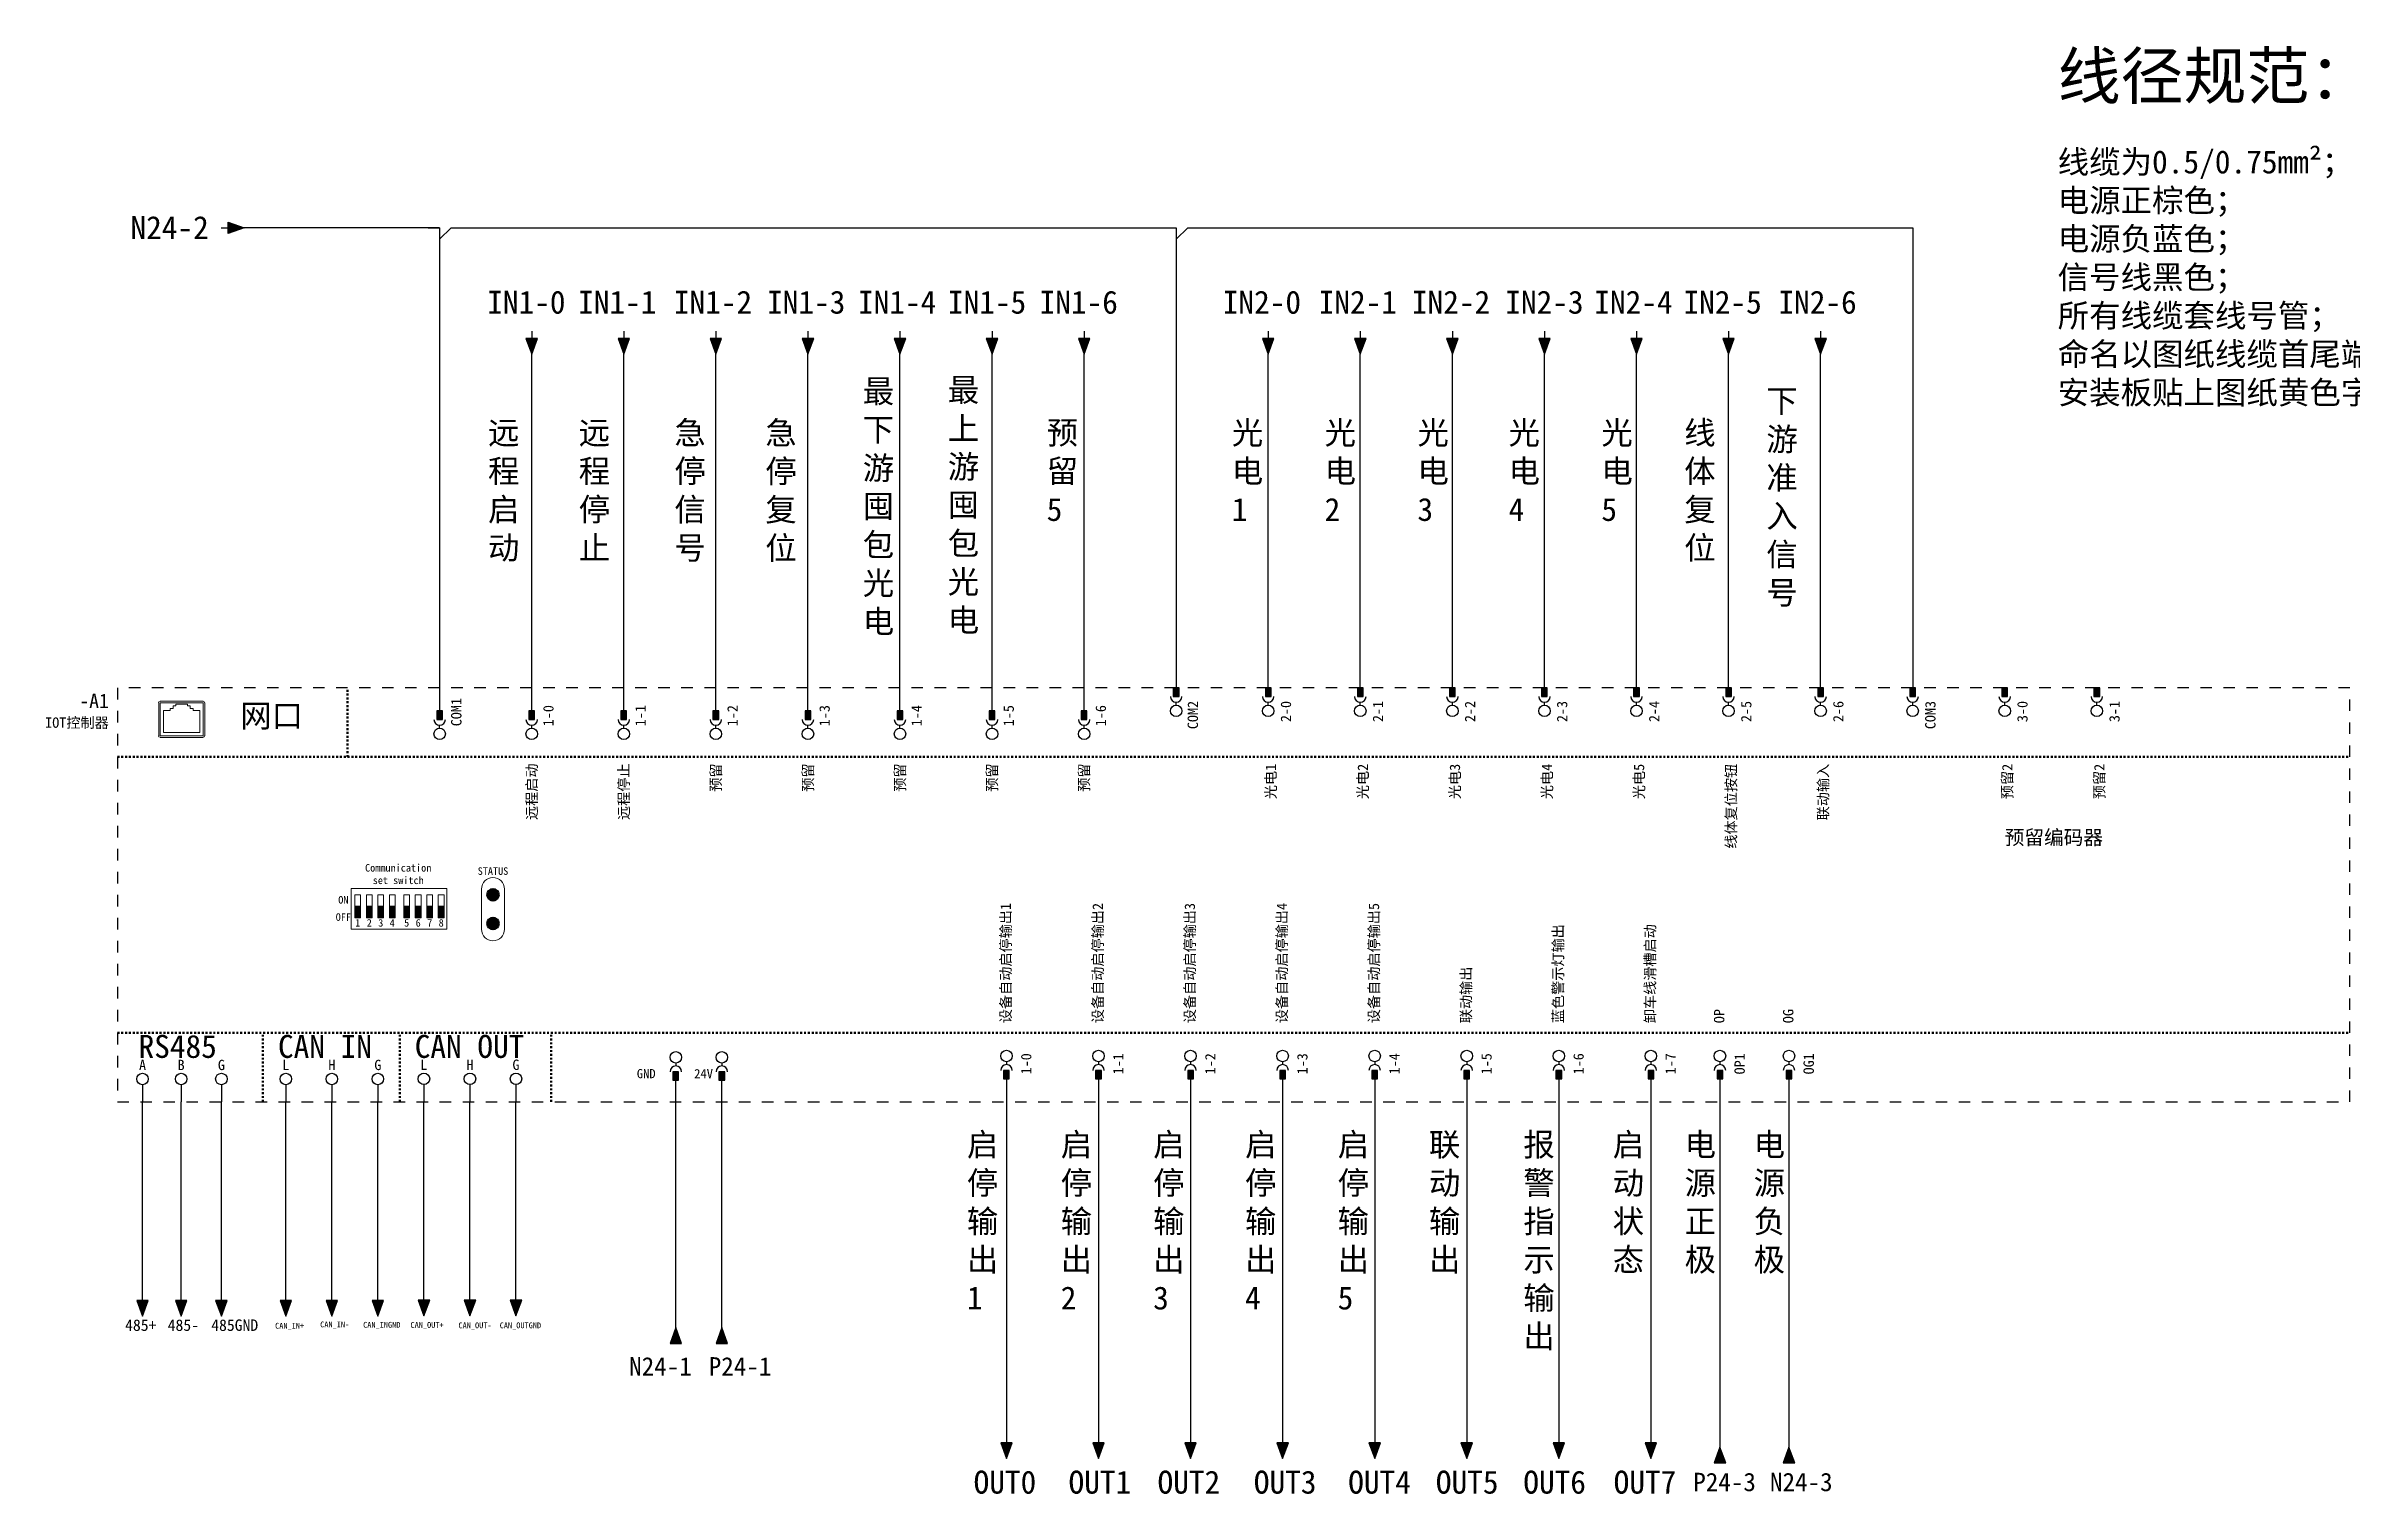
# Model space of a CAD drawing. Header units: millimetres. Extents: x -5786 to 4989, y -422 to 1165.
# Drawn here: x 612 to 1814, y 51 to 806 of the extents above; entities that cross this region are included whole.
import ezdxf
from ezdxf.enums import TextEntityAlignment as Align

# ---------------------------------------------------------------- set-up
doc = ezdxf.new("R2010")
doc.units = ezdxf.units.MM
doc.linetypes.add('EPL_DASH', pattern=[0.5, 0.25, -0.25])
for name, color, linetype, lineweight in [('AM_0', 7, 'Continuous', 50), ('EPLAN100', 7, 'Continuous', 50), ('EPLAN108', 5, 'Continuous', 35), ('EPLAN302', 5, 'Continuous', 25), ('EPLAN303', 6, 'Continuous', 25), ('EPLAN306', 6, 'EPL_DASH', 25), ('EPLAN311', 1, 'Continuous', 25), ('EPLAN400', 5, 'Continuous', 35), ('EPLAN420', 7, 'Continuous', 35), ('EPLAN429', 251, 'Continuous', 35), ('EPLAN432', 7, 'Continuous', 35), ('EPLAN501', 7, 'Continuous', 35)]:
    doc.layers.add(name, color=color, linetype=linetype, lineweight=lineweight)
for name, color, linetype in [('RAHM2', 1, 'Continuous'), ('RAHM3', 2, 'Continuous'), ('小件分拣机', 7, 'Continuous')]:
    doc.layers.add(name, color=color, linetype=linetype)
doc.styles.add('-宋体', font='', dxfattribs={"width": 0.8})
doc.styles.add('HZ', font='txt', dxfattribs={"bigfont": 'HZDX.SHX'})
doc.styles.add('ROMANC', font='romanc', dxfattribs={"height": 4})
doc.styles.get("Standard").update_dxf_attribs({"font": 'txt.shx', "height": 20})
doc.styles.add('宋体', font='', dxfattribs={"height": 12})
doc.styles.get('-宋体').set_extended_font_data('SimSun')
doc.styles.get('宋体').set_extended_font_data('SimSun')

msp = doc.modelspace()

# ---------------------------------------------------------------- texts
at = {"attachment_point": 1, "style": '宋体'}
for s, width, insert, char_height in [('N24-2', 80.705, (656.5, 717.3), 12), ('IN1-0', 80.705, (842.5, 678.4), 12), ('IN1-1', 80.705, (889.9, 678.4), 12), ('IN1-2', 80.705, (939.8, 678.4), 12), ('IN1-3', 80.705, (988.4, 678.4), 12), ('IN1-4', 80.705, (1035.8, 678.4), 12), ('IN1-5', 80.705, (1082.7, 678.4), 12), ('IN1-6', 80.705, (1130.5, 678.4), 12), ('IN2-0', 80.705, (1226, 678.4), 12), ('IN2-1', 80.705, (1276, 678.4), 12), ('IN2-2', 80.705, (1324.6, 678.4), 12), ('IN2-3', 80.705, (1373.3, 678.4), 12), ('IN2-4', 80.705, (1419.7, 678.4), 12), ('IN2-5', 80.705, (1466.2, 678.4), 12), ('IN2-6', 80.705, (1515.7, 678.4), 12), ('最下游囤包光电', 17.196, (1038.3, 631.9), 12), ('最上游囤包光电', 17.196, (1082.6, 632.6), 12), ('下游准入信号', 22.983, (1509.4, 626.9), 12), ('远程启动', 22.983, (842.9, 610.3), 12), ('远程停止', 22.983, (890.2, 610.3), 12), ('急停信号', 17.196, (940.1, 610.3), 12), ('急停复位', 17.196, (987.5, 610.2), 12), ('预留5', 17.196, (1134.2, 610.3), 12), ('光电1', 17.196, (1230.7, 610.3), 12), ('光电2', 17.196, (1279.1, 610.3), 12), ('光电3', 17.196, (1327.5, 610.3), 12), ('光电4', 17.196, (1375, 610.3), 12), ('光电5', 17.196, (1423.4, 610.3), 12), ('线体复位', 22.983, (1466.6, 610.3), 12), ('网口', 80.705, (713.7, 462.7), 12), ('RS485', 80.705, (660.7, 290.2), 12), ('CAN IN', 80.705, (733.4, 290.2), 12), ('CAN OUT', 80.705, (804.7, 290.2), 12), ('GND', 80.705, (920.5, 272.4), 4.8), ('24V', 80.705, (950.4, 272.4), 4.8), ('\\pxt1;启停输出1', 20.431, (1092.6, 239), 12), ('\\pxt1;启停输出2', 20.431, (1141.5, 239), 12), ('\\pxt1;启停输出3', 20.431, (1189.7, 239), 12), ('\\pxt1;启停输出4', 20.431, (1237.6, 239), 12), ('\\pxt1;启停输出5', 20.431, (1285.9, 239), 12), ('\\pxt1;联动输出', 20.431, (1333.5, 239), 12), ('\\pxt1;报警指示输出', 20.431, (1382.7, 239), 12), ('\\pxt1;启动状态', 20.431, (1429.3, 239), 12), ('\\pxt1;电源正极', 20.431, (1466.8, 239), 12), ('\\pxt1;电源负极', 20.431, (1502.8, 239), 12), ('\\pxt1;485+', 6, (653.7, 141.8), 6), ('\\pxt1;485-', 6, (675.9, 141.8), 6), ('\\pxt1;485GND', 6, (698.6, 141.8), 6), ('\\pxt1;CAN_IN+', 23.427, (731.9, 140), 3.024), ('\\pxt1;CAN_IN-', 6, (755.4, 140.7), 3.024), ('\\pxt1;CAN_INGND', 6, (777.8, 140.5), 3.024), ('\\pxt1;CAN_OUT+', 6, (802.5, 140.4), 3.024), ('\\pxt1;CAN_OUT-', 6, (827.5, 140.2), 3.024), ('\\pxt1;CAN_OUTGND', 6, (849, 140.2), 3.024), ('N24-1', 80.705, (916.5, 122.1), 9.6), ('P24-1', 12, (958, 122.1), 9.6), ('OUT0', 80.705, (1096.1, 62.9), 12), ('OUT1', 80.705, (1145.6, 62.9), 12), ('OUT2', 80.705, (1192, 62.9), 12), ('OUT3', 80.705, (1242.2, 62.9), 12), ('OUT4', 80.705, (1291.4, 62.9), 12), ('OUT5', 80.705, (1337.1, 62.9), 12), ('OUT6', 80.705, (1382.7, 62.9), 12), ('OUT7', 80.705, (1429.8, 62.9), 12), ('P24-3', 12, (1471.3, 61.8), 9.6), ('N24-3', 80.705, (1511.3, 61.8), 9.6)]:
    msp.add_mtext_dynamic_manual_height_columns(s, width=width, gutter_width=60, heights=[0], dxfattribs=dict(at, insert=insert, char_height=char_height))
at = {"layer": 'EPLAN108', "color": 0, "style": '宋体'}
msp.add_text('线径规范：', height=24.05, dxfattribs=at).set_placement((1661.3, 771.2), align=Align.BOTTOM_LEFT)
at = {"layer": 'EPLAN108', "color": 7, "style": '宋体'}
msp.add_text('预留编码器', height=7.51, dxfattribs=at).set_placement((1633.7, 387.2), align=Align.BOTTOM_LEFT)
at = {"layer": 'EPLAN108', "color": 5, "style": '宋体'}
for s, p in [('STATUS', (845.5, 377.6)), ('ON', (767.5, 362.6)), ('OFF', (767.5, 353.6)), ('1', (775, 350.6)), ('2', (781, 350.6)), ('3', (787, 350.6)), ('4', (793, 350.6)), ('5', (800.5, 350.6)), ('6', (806.5, 350.6)), ('7', (812.5, 350.6)), ('8', (818.5, 350.6))]:
    msp.add_text(s, height=3.91, dxfattribs=at).set_placement(p, align=Align.TOP_CENTER)
at = {"layer": 'EPLAN108', "color": 0, "insert": (1661.3, 617.9), "char_height": 12.024, "attachment_point": 7, "style": '宋体'}
msp.add_mtext('线缆为0.5/0.75mm²；\\P电源正棕色；\\P电源负蓝色；\\P信号线黑色；\\P所有线缆套线号管；\\P命名以图纸线缆首尾端英文为准；\\P安装板贴上图纸黄色字体的标签纸。', dxfattribs=at)
at = {"layer": 'EPLAN108', "color": 5, "insert": (796.1, 379.3), "char_height": 3.908, "attachment_point": 2, "style": '宋体'}
msp.add_mtext('Communication\\Pset switch ', dxfattribs=at)

# ---------------------------------------------------------------- blocks, each defined once
blk = doc.blocks.new('EPLSYM_LibrarySPECIAL_Symbol1_Variant0_Placement1')
at = {"layer": 'EPLAN306', "color": 6, "linetype": 'EPL_DASH', "lineweight": 25, "ltscale": 4}
blk.add_lwpolyline([(0, -36), (194, -36), (194, 0), (0, 0)], close=True, dxfattribs=at)
at = {"color": 5}
blk.add_attdef('17_20010', text='', height=1.2525, dxfattribs=at).set_placement((-0.75, -0.5005), align=Align.TOP_RIGHT)
at = {"color": 73}
blk.add_attdef('17_20300', text='', height=0.9018, dxfattribs=at).set_placement((-0.75, -2.569735), align=Align.TOP_RIGHT)
at = {"color": 0}
for tag, p in [('17_20901[1]', (-0.75, -5.650435)), ('17_20027', (-0.75, -4.110085)), ('17_20011', (-0.75, -7.190785)), ('17_20025', (-0.75, -8.731135)), ('17_20024', (-0.75, -10.271485))]:
    blk.add_attdef(tag, text='', height=0.9018, dxfattribs=at).set_placement(p, align=Align.TOP_RIGHT)
blk = doc.blocks.new('EPLSYM_LibrarySPECIAL_Symbol385_Variant0_Placement1')
at = {"layer": 'EPLAN303', "linetype": 'Continuous', "lineweight": 25, "ltscale": 4}
blk.add_hatch(color=6, dxfattribs=at).paths.add_polyline_path([(-0.25, 1.25), (0.25, 1.25), (0.25, 2), (-0.25, 2)], flags=0)
at = {"layer": 'EPLAN303', "color": 6, "linetype": 'Continuous', "lineweight": 25, "ltscale": 4}
blk.add_line((0, 0.5), (0, 0.75), dxfattribs=at)
blk.add_lwpolyline([(-0.25, 1.25), (0.25, 1.25), (0.25, 2), (-0.25, 2)], close=True, dxfattribs=at)
blk.add_circle((0, 0), 0.5, dxfattribs=at)
blk.add_arc((0, 1.25), 0.5, 180, 0, dxfattribs=at)
at = {"color": 5}
blk.add_attdef('17_20039', text='', height=0.6513, dxfattribs=at).set_placement((1.15, 2.79035), align=Align.BOTTOM_LEFT)
at = {"color": 0}
blk.add_attdef('17_20038', text='', height=0.9018, dxfattribs=at).set_placement((1.15, 1.25), align=Align.BOTTOM_LEFT)
at = {"color": 251}
for tag, p in [('17_20037', (0, -0.68036)), ('17_20402', (0, -3.76106)), ('17_20011', (0, -5.30141))]:
    blk.add_attdef(tag, text='', height=0.9018, dxfattribs=at).set_placement(p, align=Align.TOP_CENTER)
at = {"color": 73}
blk.add_attdef('17_20301', text='', height=0.9018, dxfattribs=at).set_placement((0, -2.22071), align=Align.TOP_CENTER)
blk = doc.blocks.new('EPLSYM_LibrarySPECIAL_Symbol17_Variant2_Placement1')
at = {"layer": 'EPLAN302', "color": 5, "linetype": 'Continuous', "lineweight": 25, "ltscale": 4}
blk.add_line((0, -0.5), (0, -2), dxfattribs=at)
blk.add_circle((0, 0), 0.5, dxfattribs=at)
at = {"color": 0}
blk.add_attdef('17_20036', text='', height=0.902, dxfattribs=at).set_placement((0, 0.5), align=Align.BOTTOM_CENTER)
at = {"color": 5}
blk.add_attdef('17_20039', text='', height=0.651, dxfattribs=at).set_placement((1.15, -2.45), align=Align.BOTTOM_LEFT)
blk = doc.blocks.new('EPLSYM_LibrarySPECIAL_Symbol385_Variant2_Placement1')
at = {"layer": 'EPLAN303', "linetype": 'Continuous', "lineweight": 25, "ltscale": 4}
blk.add_hatch(color=6, dxfattribs=at).paths.add_polyline_path([(-0.25, -2), (0.25, -2), (0.25, -1.25), (-0.25, -1.25)], flags=0)
at = {"layer": 'EPLAN303', "color": 6, "linetype": 'Continuous', "lineweight": 25, "ltscale": 4}
blk.add_line((0, -0.5), (0, -0.75), dxfattribs=at)
blk.add_lwpolyline([(-0.25, -2), (0.25, -2), (0.25, -1.25), (-0.25, -1.25)], close=True, dxfattribs=at)
blk.add_circle((0, 0), 0.5, dxfattribs=at)
blk.add_arc((0, -1.25), 0.5, 0, 180, dxfattribs=at)
at = {"color": 251}
for tag, p in [('17_20402', (0, 3.5807)), ('17_20037', (0, 0.5))]:
    blk.add_attdef(tag, text='', height=0.9018, dxfattribs=at).set_placement(p, align=Align.BOTTOM_CENTER)
blk.add_attdef('17_20011', text='', height=0.9018, dxfattribs=at).set_placement((0.09018, 5.12105), align=Align.MIDDLE_LEFT)
at = {"color": 73}
blk.add_attdef('17_20301', text='', height=0.9018, dxfattribs=at).set_placement((0, 2.04035), align=Align.BOTTOM_CENTER)
at = {"color": 0}
blk.add_attdef('17_20038', text='', height=0.9018, dxfattribs=at).set_placement((1.15, -2.45), align=Align.BOTTOM_LEFT)
at = {"color": 5}
blk.add_attdef('17_20039', text='', height=0.6513, dxfattribs=at).set_placement((1.15, -3.562475), align=Align.BOTTOM_LEFT)
blk = doc.blocks.new('A$C0ED27135')
at = {"layer": 'AM_0', "color": 2}
blk.add_line((32995, 3035), (42995, 3035), dxfattribs=at)
at = {"layer": 'AM_0'}
blk.add_line((29245, 2682), (29256, 599, -381), dxfattribs=at)
at = {"layer": 'RAHM2', "color": 5}
for p, q in [((0, 28898), (0, 0)), ((0, 28898), (43594, 28898)), ((43594, 0), (43594, 28898)), ((0, 0), (43594, 0))]:
    blk.add_line(p, q, dxfattribs=at)
at = {"layer": 'RAHM2'}
for p, q in [((2995, 27580), (0, 27580)), ((2995, 26143), (0, 26143)), ((2995, 20439), (0, 20439)), ((2995, 19001), (0, 19001)), ((2995, 17564), (0, 17564)), ((2995, 16126), (0, 16126)), ((2995, 6349), (0, 6349)), ((2995, 4911), (0, 4911)), ((2995, 3474), (0, 3474)), ((27995, 2682), (32995, 2682)), ((2995, 2036), (0, 2036)), ((27995, 1849), (32995, 1849)), ((32998, 1682), (37995, 1682)), ((33644, 1018), (33644, 1682)), ((34269, 1018), (34269, 1682)), ((34894, 1018), (34894, 1682)), ((27995, 1432), (32995, 1432)), ((2995, 1318), (0, 1318)), ((27995, 1016), (32995, 1016)), ((2995, 599), (0, 599))]:
    blk.add_line(p, q, dxfattribs=at)
at = {"layer": 'RAHM3'}
for p, q in [((2995, 28299), (0, 28299)), ((2995, 26861), (0, 26861)), ((2995, 25424), (0, 25424)), ((2995, 21158), (0, 21158)), ((2995, 19720), (0, 19720)), ((2995, 18283), (0, 18283)), ((2995, 16845), (0, 16845)), ((2995, 15407), (0, 15407)), ((2995, 7068), (0, 7068)), ((2995, 5630), (0, 5630)), ((2995, 4193), (0, 4193)), ((32995, 599), (32995, 3035)), ((37995, 3035), (37995, 599)), ((2995, 2755), (0, 2755)), ((28630, 2266), (28630, 2682)), ((30912, 2266), (30912, 2682)), ((32162, 2266), (32162, 2682)), ((27995, 2266), (32995, 2266)), ((30495, 599), (30495, 2266)), ((31745, 600), (31745, 2266)), ((32995, 2099), (37995, 2099)), ((33019, 2099), (37995, 2099)), ((35519, 606), (35519, 2099)), ((36769, 1018), (36769, 2099)), ((37995, 2099), (42995, 2099)), ((37995, 1311), (42995, 1311)), ((27995, 1016), (37995, 1016))]:
    blk.add_line(p, q, dxfattribs=at)
at = {"layer": '小件分拣机', "color": 1, "lineweight": -3}
for p, q in [((2995, 28299), (2995, 599)), ((2995, 28299), (42995, 28299)), ((42995, 599), (42995, 28299)), ((27995, 599), (27995, 2682)), ((27995, 599), (27995, 2682)), ((2842, 599, -1114), (42995, 599))]:
    blk.add_line(p, q, dxfattribs=at)
at = {"insert": (39150, 2872, 0), "char_height": 428.65, "width": 5455.75, "attachment_point": 1}
blk.add_mtext('{\\fFangSong|b0|i0|c134|p49;\\C2;中科微至}', dxfattribs=at)
at = {"layer": 'AM_0', "style": '-宋体', "width": 0.8}
for tag, p, height in [('客户名称', (33203, 2356), 500), ('设计', (29406, 1974), 150), ('设备名称', (38232, 1627), 200), ('校对', (29401, 1583), 150), ('张数', (34111, 739), 150), ('当前页', (36691, 739), 150), ('版本', (38232, 850), 200), ('日期', (31785, 721), 150)]:
    blk.add_attdef(tag, p, '', height=height, dxfattribs=at)
at = {"layer": 'RAHM2', "style": 'ROMANC'}
blk.add_text('CAD', height=479.2, dxfattribs=at).set_placement((1497, 26262), align=Align.CENTER)
at = {"layer": 'RAHM2', "attachment_point": 1, "style": 'HZ'}
for s, width, insert, char_height in [('{\\fFangSong|b0|i0|c134|p49;\\C1;标记}', 1678.96, (28018, 2615), 204.16), ('{\\fFangSong|b0|i0|c134|p49;\\C1;处数}', 1678.96, (28696, 2615), 181.44), ('{\\fFangSong|b0|i0|c134|p49;\\C1;更改文件号}', 3209.83, (29469, 2615), 181.44), ('{\\fFangSong|b0|i0|c134|p49;\\C1;签  字}', 2755.62, (31107, 2608), 204.16), ('{\\fFangSong|b0|i0|c134|p49;\\C1;日 期}', 1678.96, (32258, 2615), 204.16), ('{\\fFangSong|b0|i0|c134|p49;\\C1;设  计}', 2755.62, (28210, 2177), 204.16), ('{\\fFangSong|b0|i0|c134|p49;\\C1;标准化}', 2755.62, (30710, 2177), 204.16), ('{\\fFangSong|b0|i0|c134|p49;\\C1;图 样 标 记}', 3209.83, (33526, 2017), 181.44), ('{\\fFangSong|b0|i0|c134|p49;\\C1;重 量}', 1678.96, (35859, 2014, -1337), 204.16), ('{\\fFangSong|b0|i0|c134|p49;\\C1;比 例}', 1678.96, (37102, 2014, -1337), 204.16), ('{\\fFangSong|b0|i0|c134|p49;\\C1;校  对}', 2755.62, (28210, 1769), 204.16), ('{\\fFangSong|b0|i0|c134|p49;\\C1;审  定}', 2755.62, (30710, 1769), 204.16), ('{\\fFangSong|b0|i0|c134|p49;\\C1;审  核}', 2755.62, (28210, 1361), 204.16), ('{\\fFangSong|b0|i0|c134|p49;\\C1;批  准}', 2755.62, (30710, 1361), 204.16), ('{\\fFangSong|b0|i0|c134|p49;\\C1;工  艺}', 2755.62, (28210, 952), 204.16), ('{\\fFangSong|b0|i0|c134|p49;\\C1;日  期}', 2755.62, (30739, 952), 204.16), ('{\\fFangSong|b0|i0|c134|p49;\\C1;共    张}', 3209.83, (33655, 929), 181.44), ('{\\fFangSong|b0|i0|c134|p49;\\C1;第    张}', 3209.83, (36275, 929), 181.44)]:
    blk.add_mtext_dynamic_manual_height_columns(s, width=width, gutter_width=1500, heights=[0], dxfattribs=dict(at, insert=insert, char_height=char_height))

# ---------------------------------------------------------------- hatches: boundary and pattern name
at = {"layer": 'EPLAN100', "linetype": 'Continuous', "lineweight": 50, "ltscale": 4}
h = msp.add_hatch(color=1, dxfattribs=at)
edge = h.paths.add_edge_path()
edge.add_arc((845.5, 363.3), 3, 0, 360)
at = {"layer": 'EPLAN100', "linetype": 'Continuous', "lineweight": 13, "ltscale": 4}
for points in [[(773.5, 351.3), (776.5, 351.3), (776.5, 357.3), (773.5, 357.3)], [(779.5, 351.3), (782.5, 351.3), (782.5, 357.3), (779.5, 357.3)], [(785.5, 351.3), (788.5, 351.3), (788.5, 357.3), (785.5, 357.3)], [(791.5, 351.3), (794.5, 351.3), (794.5, 357.3), (791.5, 357.3)], [(799, 351.3), (802, 351.3), (802, 357.3), (799, 357.3)], [(805, 351.3), (808, 351.3), (808, 357.3), (805, 357.3)], [(811, 351.3), (814, 351.3), (814, 357.3), (811, 357.3)], [(817, 351.3), (820, 351.3), (820, 357.3), (817, 357.3)]]:
    msp.add_hatch(color=2, dxfattribs=at).paths.add_polyline_path(points, flags=0)
at = {"layer": 'EPLAN100', "linetype": 'Continuous', "lineweight": 50, "ltscale": 4}
h = msp.add_hatch(color=0, dxfattribs=at)
edge = h.paths.add_edge_path()
edge.add_arc((845.5, 348.3), 3, 0, 360)
at = {"layer": 'EPLAN303', "linetype": 'Continuous', "lineweight": 25, "ltscale": 4}
for points in [[(942.3, 271), (939.3, 271), (939.3, 266.5), (942.3, 266.5)], [(966.3, 271), (963.3, 271), (963.3, 266.5), (966.3, 266.5)]]:
    msp.add_hatch(color=6, dxfattribs=at).paths.add_polyline_path(points, flags=0)
at = {"layer": 'EPLAN311', "linetype": 'Continuous', "lineweight": 25, "ltscale": 4}
for points in [[(707.4, 714.2), (715.7, 711.2), (707.4, 708.2)], [(862.7, 653.4), (865.7, 645.2), (868.7, 653.4)], [(910.7, 653.4), (913.7, 645.2), (916.7, 653.4)], [(958.7, 653.4), (961.7, 645.2), (964.7, 653.4)], [(1006.7, 653.4), (1009.7, 645.2), (1012.7, 653.4)], [(1054.7, 653.4), (1057.7, 645.2), (1060.7, 653.4)], [(1102.7, 653.4), (1105.7, 645.2), (1108.7, 653.4)], [(1150.7, 653.4), (1153.7, 645.2), (1156.7, 653.4)], [(1246.7, 653.4), (1249.7, 645.2), (1252.7, 653.4)], [(1294.7, 653.4), (1297.7, 645.2), (1300.7, 653.4)], [(1342.7, 653.4), (1345.7, 645.2), (1348.7, 653.4)], [(1390.7, 653.4), (1393.7, 645.2), (1396.7, 653.4)], [(1438.7, 653.4), (1441.7, 645.2), (1444.7, 653.4)], [(1486.7, 653.4), (1489.7, 645.2), (1492.7, 653.4)], [(1534.7, 653.4), (1537.7, 645.2), (1540.7, 653.4)], [(659.8, 151.7), (662.8, 143.4), (665.8, 151.7)], [(679.9, 151.7), (682.9, 143.5), (685.9, 151.7)], [(700.9, 151.7), (703.9, 143.5), (706.9, 151.7)], [(734.5, 151.7), (737.5, 143.5), (740.5, 151.7)], [(758.5, 151.7), (761.5, 143.5), (764.5, 151.7)], [(782.5, 151.7), (785.5, 143.5), (788.5, 151.7)], [(806.5, 151.9), (809.5, 143.6), (812.5, 151.9)], [(830.5, 151.9), (833.5, 143.6), (836.5, 151.9)], [(854.5, 151.9), (857.5, 143.6), (860.5, 151.9)], [(943.8, 129.2), (940.8, 137.5), (937.8, 129.2)], [(967.8, 129.2), (964.8, 137.5), (961.8, 129.2)], [(1110.2, 77.4), (1113.2, 69.2), (1116.2, 77.4)], [(1158.2, 77.4), (1161.2, 69.2), (1164.2, 77.4)], [(1206.2, 77.4), (1209.2, 69.2), (1212.2, 77.4)], [(1254.2, 77.4), (1257.2, 69.2), (1260.2, 77.4)], [(1302.2, 77.4), (1305.2, 69.2), (1308.2, 77.4)], [(1350.2, 77.4), (1353.2, 69.2), (1356.2, 77.4)], [(1398.2, 77.4), (1401.2, 69.2), (1404.2, 77.4)], [(1446.2, 77.4), (1449.2, 69.2), (1452.2, 77.4)], [(1488.2, 66.9), (1485.2, 75.2), (1482.2, 66.9)], [(1524.2, 66.9), (1521.2, 75.2), (1518.2, 66.9)]]:
    msp.add_hatch(color=1, dxfattribs=at).paths.add_polyline_path(points, flags=0)

# ---------------------------------------------------------------- linework, layer by layer
at = {"layer": 'EPLAN100', "color": 6, "linetype": 'EPL_DASH', "lineweight": 50, "ltscale": 4}
for p, q in [((769.7, 435.2), (769.7, 471.2)), ((649.7, 435.2), (1813.7, 435.2)), ((649.7, 291.2), (1813.7, 291.2)), ((725.5, 255.3), (725.5, 291.3)), ((796.9, 255.3), (796.9, 291.3)), ((875.9, 255.3), (875.9, 291.3))]:
    msp.add_line(p, q, dxfattribs=at)
at = {"layer": 'EPLAN100', "color": 2, "linetype": 'Continuous', "lineweight": 0, "ltscale": 4}
for p, q in [((671.2, 463.4), (671.2, 446.2)), ((694.4, 464.2), (671.9, 464.2)), ((671.9, 463.4), (671.9, 460.4)), ((673.1, 463.4), (671.9, 463.4)), ((671.9, 458.9), (671.9, 460.4)), ((671.9, 458.9), (671.9, 452.2)), ((674.3, 463.4), (673.1, 463.4)), ((673.7, 459.4), (673.7, 448)), ((677.2, 459.4), (673.7, 459.4)), ((692, 463.4), (674.3, 463.4)), ((677.2, 460.4), (677.2, 459.4)), ((678.7, 460.4), (677.2, 460.4)), ((680.2, 461.9), (678.7, 461.9)), ((678.7, 461.9), (678.7, 460.4)), ((686.2, 462.7), (680.2, 462.7)), ((680.2, 462.7), (680.2, 461.9)), ((686.2, 462.7), (686.2, 461.9)), ((686.2, 461.9), (687.7, 461.9)), ((687.7, 461.9), (687.7, 460.4)), ((687.7, 460.4), (689.2, 460.4)), ((689.2, 460.4), (689.2, 459.4)), ((689.2, 459.4), (692.6, 459.4)), ((692, 463.4), (693.2, 463.4)), ((692.6, 459.4), (692.6, 448)), ((693.2, 463.4), (694.4, 463.4)), ((694.4, 463.4), (694.4, 460.4)), ((694.4, 458.9), (694.4, 460.4)), ((694.4, 458.9), (694.4, 452.2)), ((695.2, 463.4), (695.2, 446.2)), ((671.9, 450.7), (671.9, 452.2)), ((671.9, 450.7), (671.9, 446.2)), ((671.9, 446.2), (673.1, 446.2)), ((694.4, 445.4), (671.9, 445.4)), ((674.3, 446.2), (673.1, 446.2)), ((673.7, 448), (692.6, 448)), ((674.3, 446.2), (692, 446.2)), ((692, 446.2), (693.2, 446.2)), ((694.4, 446.2), (693.2, 446.2)), ((694.4, 450.7), (694.4, 452.2)), ((694.4, 450.7), (694.4, 446.2)), ((839.5, 366.3), (839.5, 345.3)), ((851.5, 366.3), (851.5, 345.3))]:
    msp.add_line(p, q, dxfattribs=at)
at = {"layer": 'EPLAN100', "color": 2, "linetype": 'Continuous', "lineweight": 13, "ltscale": 4}
for points in [[(771.6, 345.3), (821.5, 345.3), (821.5, 366.5), (771.6, 366.5)], [(773.5, 351.3), (776.5, 351.3), (776.5, 363.3), (773.5, 363.3)], [(779.5, 351.3), (782.5, 351.3), (782.5, 363.3), (779.5, 363.3)], [(785.5, 351.3), (788.5, 351.3), (788.5, 363.3), (785.5, 363.3)], [(791.5, 351.3), (794.5, 351.3), (794.5, 363.3), (791.5, 363.3)], [(799, 351.3), (802, 351.3), (802, 363.3), (799, 363.3)], [(805, 351.3), (808, 351.3), (808, 363.3), (805, 363.3)], [(811, 351.3), (814, 351.3), (814, 363.3), (811, 363.3)], [(817, 351.3), (820, 351.3), (820, 363.3), (817, 363.3)], [(773.5, 351.3), (776.5, 351.3), (776.5, 357.3), (773.5, 357.3)], [(779.5, 351.3), (782.5, 351.3), (782.5, 357.3), (779.5, 357.3)], [(785.5, 351.3), (788.5, 351.3), (788.5, 357.3), (785.5, 357.3)], [(791.5, 351.3), (794.5, 351.3), (794.5, 357.3), (791.5, 357.3)], [(799, 351.3), (802, 351.3), (802, 357.3), (799, 357.3)], [(805, 351.3), (808, 351.3), (808, 357.3), (805, 357.3)], [(811, 351.3), (814, 351.3), (814, 357.3), (811, 357.3)], [(817, 351.3), (820, 351.3), (820, 357.3), (817, 357.3)]]:
    msp.add_lwpolyline(points, close=True, dxfattribs=at)
at = {"layer": 'EPLAN100', "color": 1, "linetype": 'Continuous', "lineweight": 50, "ltscale": 4}
msp.add_circle((845.5, 363.3), 3, dxfattribs=at)
at = {"layer": 'EPLAN100', "color": 0, "linetype": 'Continuous', "lineweight": 50, "ltscale": 4}
msp.add_circle((845.5, 348.3), 3, dxfattribs=at)
at = {"layer": 'EPLAN100', "color": 2, "linetype": 'Continuous', "lineweight": 0, "ltscale": 4}
for centre, radius, start, end in [((671.9, 463.4), 0.75, 90, 180), ((694.4, 463.4), 0.75, 0, 90), ((671.9, 446.2), 0.75, 180, 270), ((694.4, 446.2), 0.75, 270, 0), ((845.5, 366.3), 6, 0, 180), ((845.5, 345.3), 6, 180, 0)]:
    msp.add_arc(centre, radius, start, end, dxfattribs=at)
at = {"layer": 'EPLAN303', "color": 6, "linetype": 'Continuous', "lineweight": 25, "ltscale": 4}
for p, q in [((940.8, 275.5), (940.8, 274)), ((964.8, 275.5), (964.8, 274))]:
    msp.add_line(p, q, dxfattribs=at)
for points in [[(942.3, 271), (939.3, 271), (939.3, 266.5), (942.3, 266.5)], [(966.3, 271), (963.3, 271), (963.3, 266.5), (966.3, 266.5)]]:
    msp.add_lwpolyline(points, close=True, dxfattribs=at)
for centre in [(940.8, 278.5), (964.8, 278.5)]:
    msp.add_circle(centre, 3, dxfattribs=at)
for centre in [(940.8, 271), (964.8, 271)]:
    msp.add_arc(centre, 3, 0, 180, dxfattribs=at)
at = {"layer": 'EPLAN311', "color": 1, "linetype": 'Continuous', "lineweight": 25, "ltscale": 4}
for p, q in [((703.7, 711.2), (707.4, 711.2)), ((865.7, 657.2), (865.7, 653.4)), ((913.7, 657.2), (913.7, 653.4)), ((961.7, 657.2), (961.7, 653.4)), ((1009.7, 657.2), (1009.7, 653.4)), ((1057.7, 657.2), (1057.7, 653.4)), ((1105.7, 657.2), (1105.7, 653.4)), ((1153.7, 657.2), (1153.7, 653.4)), ((1249.7, 657.2), (1249.7, 653.4)), ((1297.7, 657.2), (1297.7, 653.4)), ((1345.7, 657.2), (1345.7, 653.4)), ((1393.7, 657.2), (1393.7, 653.4)), ((1441.7, 657.2), (1441.7, 653.4)), ((1489.7, 657.2), (1489.7, 653.4)), ((1537.7, 657.2), (1537.7, 653.4)), ((865.7, 459.2), (865.7, 648.2)), ((913.7, 459.2), (913.7, 648.2)), ((961.7, 459.2), (961.7, 648.2)), ((1009.7, 459.2), (1009.7, 648.2)), ((1057.7, 459.2), (1057.7, 648.2)), ((1105.7, 459.2), (1105.7, 648.2)), ((1153.7, 459.2), (1153.7, 648.2)), ((1249.7, 471.2), (1249.7, 648.2)), ((1297.7, 471.2), (1297.7, 648.2)), ((1345.7, 471.2), (1345.7, 648.2)), ((1393.7, 471.2), (1393.7, 648.2)), ((1441.7, 471.2), (1441.7, 648.2)), ((1489.7, 471.2), (1489.7, 648.2)), ((1537.7, 471.2), (1537.7, 648.2)), ((1113.2, 267.2), (1113.2, 75.2)), ((1161.2, 267.2), (1161.2, 75.2)), ((1209.2, 267.2), (1209.2, 75.2)), ((1257.2, 267.2), (1257.2, 75.2)), ((1305.2, 267.2), (1305.2, 75.2)), ((1353.2, 267.2), (1353.2, 75.2)), ((1401.2, 267.2), (1401.2, 75.2)), ((1449.2, 267.2), (1449.2, 75.2)), ((1485.2, 267.2), (1485.2, 75.2)), ((1521.2, 267.2), (1521.2, 75.2)), ((662.8, 151.7), (662.8, 255.2)), ((682.9, 151.7), (682.9, 255.2)), ((703.9, 151.7), (703.9, 255.2)), ((737.5, 151.7), (737.5, 255.2)), ((761.5, 151.7), (761.5, 255.2)), ((785.5, 151.7), (785.5, 255.2)), ((809.5, 151.9), (809.5, 255.4)), ((833.5, 151.9), (833.5, 255.4)), ((857.5, 151.9), (857.5, 255.4))]:
    msp.add_line(p, q, dxfattribs=at)
at = {"layer": 'EPLAN311', "color": 3, "linetype": 'Continuous', "lineweight": 25, "ltscale": 4}
for p, q in [((817.7, 711.2), (709.7, 711.2)), ((811.7, 711.2), (817.7, 711.2)), ((817.7, 711.2), (817.7, 459.2)), ((817.7, 711.2), (817.7, 705.2)), ((817.7, 705.2), (823.7, 711.2)), ((823.7, 711.2), (1201.7, 711.2)), ((1195.7, 711.2), (1201.7, 711.2)), ((1201.7, 711.2), (1201.7, 471.2)), ((1201.7, 711.2), (1201.7, 705.2)), ((1201.7, 705.2), (1207.7, 711.2)), ((1207.7, 711.2), (1585.7, 711.2)), ((1579.7, 711.2), (1585.7, 711.2)), ((1585.7, 711.2), (1585.7, 471.2)), ((1585.7, 711.2), (1585.7, 705.2)), ((940.8, 137.5), (940.8, 266.5))]:
    msp.add_line(p, q, dxfattribs=at)
at = {"layer": 'EPLAN311', "linetype": 'Continuous', "lineweight": 25, "ltscale": 4}
msp.add_line((964.8, 137.5), (964.8, 266.5), dxfattribs=at)
at = {"layer": 'EPLAN311', "color": 1, "linetype": 'Continuous', "lineweight": 25, "ltscale": 4}
for points in [[(707.4, 714.2), (715.7, 711.2), (707.4, 708.2)], [(862.7, 653.4), (865.7, 645.2), (868.7, 653.4)], [(910.7, 653.4), (913.7, 645.2), (916.7, 653.4)], [(958.7, 653.4), (961.7, 645.2), (964.7, 653.4)], [(1006.7, 653.4), (1009.7, 645.2), (1012.7, 653.4)], [(1054.7, 653.4), (1057.7, 645.2), (1060.7, 653.4)], [(1102.7, 653.4), (1105.7, 645.2), (1108.7, 653.4)], [(1150.7, 653.4), (1153.7, 645.2), (1156.7, 653.4)], [(1246.7, 653.4), (1249.7, 645.2), (1252.7, 653.4)], [(1294.7, 653.4), (1297.7, 645.2), (1300.7, 653.4)], [(1342.7, 653.4), (1345.7, 645.2), (1348.7, 653.4)], [(1390.7, 653.4), (1393.7, 645.2), (1396.7, 653.4)], [(1438.7, 653.4), (1441.7, 645.2), (1444.7, 653.4)], [(1486.7, 653.4), (1489.7, 645.2), (1492.7, 653.4)], [(1534.7, 653.4), (1537.7, 645.2), (1540.7, 653.4)], [(659.8, 151.7), (662.8, 143.4), (665.8, 151.7)], [(679.9, 151.7), (682.9, 143.5), (685.9, 151.7)], [(700.9, 151.7), (703.9, 143.5), (706.9, 151.7)], [(734.5, 151.7), (737.5, 143.5), (740.5, 151.7)], [(758.5, 151.7), (761.5, 143.5), (764.5, 151.7)], [(782.5, 151.7), (785.5, 143.5), (788.5, 151.7)], [(806.5, 151.9), (809.5, 143.6), (812.5, 151.9)], [(830.5, 151.9), (833.5, 143.6), (836.5, 151.9)], [(854.5, 151.9), (857.5, 143.6), (860.5, 151.9)], [(943.8, 129.2), (940.8, 137.5), (937.8, 129.2)], [(967.8, 129.2), (964.8, 137.5), (961.8, 129.2)], [(1110.2, 77.4), (1113.2, 69.2), (1116.2, 77.4)], [(1158.2, 77.4), (1161.2, 69.2), (1164.2, 77.4)], [(1206.2, 77.4), (1209.2, 69.2), (1212.2, 77.4)], [(1254.2, 77.4), (1257.2, 69.2), (1260.2, 77.4)], [(1302.2, 77.4), (1305.2, 69.2), (1308.2, 77.4)], [(1350.2, 77.4), (1353.2, 69.2), (1356.2, 77.4)], [(1398.2, 77.4), (1401.2, 69.2), (1404.2, 77.4)], [(1446.2, 77.4), (1449.2, 69.2), (1452.2, 77.4)], [(1488.2, 66.9), (1485.2, 75.2), (1482.2, 66.9)], [(1524.2, 66.9), (1521.2, 75.2), (1518.2, 66.9)]]:
    msp.add_lwpolyline(points, close=True, dxfattribs=at)

# ---------------------------------------------------------------- block references
ref = msp.add_blockref('EPLSYM_LibrarySPECIAL_Symbol1_Variant0_Placement1', (649.7, 471.2), dxfattribs=dict(xscale=6, yscale=6, zscale=6))
ref.add_attrib('17_20010', '-A1', dxfattribs={"layer": 'EPLAN400', "color": 5, "height": 7.51, "style": '宋体'}).set_placement((645.2, 468.2), align=Align.TOP_RIGHT)
ref.add_attrib('17_20011', 'IOT控制器', dxfattribs={"layer": 'EPLAN501', "color": 0, "height": 5.41, "style": '宋体'}).set_placement((645.2, 455.8), align=Align.TOP_RIGHT)
ref = msp.add_blockref('EPLSYM_LibrarySPECIAL_Symbol385_Variant0_Placement1', (1201.7, 459.2), dxfattribs=dict(xscale=6, yscale=6, zscale=6))
ref.add_attrib('17_20038', 'COM2', dxfattribs={"layer": 'EPLAN432', "color": 0, "height": 5.41, "rotation": 90, "style": '宋体'}).set_placement((1214.7, 449.7), align=Align.BOTTOM_LEFT)
ref = msp.add_blockref('EPLSYM_LibrarySPECIAL_Symbol385_Variant0_Placement1', (1249.7, 459.2), dxfattribs=dict(xscale=6, yscale=6, zscale=6))
ref.add_attrib('17_20038', '2-0', dxfattribs={"layer": 'EPLAN432', "color": 0, "height": 5.41, "rotation": 90, "style": '宋体'}).set_placement((1258.9, 464.4), align=Align.MIDDLE_RIGHT)
ref.add_attrib('17_20011', '光电1', dxfattribs={"layer": 'EPLAN429', "color": 0, "height": 5.41, "rotation": 90, "style": '宋体'}).set_placement((1251, 431.6), align=Align.MIDDLE_RIGHT)
ref = msp.add_blockref('EPLSYM_LibrarySPECIAL_Symbol385_Variant0_Placement1', (1297.7, 459.2), dxfattribs=dict(xscale=6, yscale=6, zscale=6))
ref.add_attrib('17_20038', '2-1', dxfattribs={"layer": 'EPLAN432', "color": 0, "height": 5.41, "rotation": 90, "style": '宋体'}).set_placement((1306.9, 464.4), align=Align.MIDDLE_RIGHT)
ref.add_attrib('17_20011', '光电2', dxfattribs={"layer": 'EPLAN429', "color": 0, "height": 5.41, "rotation": 90, "style": '宋体'}).set_placement((1299, 431.6), align=Align.MIDDLE_RIGHT)
ref = msp.add_blockref('EPLSYM_LibrarySPECIAL_Symbol385_Variant0_Placement1', (1345.7, 459.2), dxfattribs=dict(xscale=6, yscale=6, zscale=6))
ref.add_attrib('17_20038', '2-2', dxfattribs={"layer": 'EPLAN432', "color": 0, "height": 5.41, "rotation": 90, "style": '宋体'}).set_placement((1354.9, 464.4), align=Align.MIDDLE_RIGHT)
ref.add_attrib('17_20011', '光电3', dxfattribs={"layer": 'EPLAN429', "color": 0, "height": 5.41, "rotation": 90, "style": '宋体'}).set_placement((1347, 431.6), align=Align.MIDDLE_RIGHT)
ref = msp.add_blockref('EPLSYM_LibrarySPECIAL_Symbol385_Variant0_Placement1', (1393.7, 459.2), dxfattribs=dict(xscale=6, yscale=6, zscale=6))
ref.add_attrib('17_20038', '2-3', dxfattribs={"layer": 'EPLAN432', "color": 0, "height": 5.41, "rotation": 90, "style": '宋体'}).set_placement((1402.9, 464.4), align=Align.MIDDLE_RIGHT)
ref.add_attrib('17_20011', '光电4', dxfattribs={"layer": 'EPLAN429', "color": 0, "height": 5.41, "rotation": 90, "style": '宋体'}).set_placement((1395, 431.6), align=Align.MIDDLE_RIGHT)
ref = msp.add_blockref('EPLSYM_LibrarySPECIAL_Symbol385_Variant0_Placement1', (1441.7, 459.2), dxfattribs=dict(xscale=6, yscale=6, zscale=6))
ref.add_attrib('17_20038', '2-4', dxfattribs={"layer": 'EPLAN432', "color": 0, "height": 5.41, "rotation": 90, "style": '宋体'}).set_placement((1450.9, 464.4), align=Align.MIDDLE_RIGHT)
ref.add_attrib('17_20011', '光电5', dxfattribs={"layer": 'EPLAN429', "color": 0, "height": 5.41, "rotation": 90, "style": '宋体'}).set_placement((1443, 431.6), align=Align.MIDDLE_RIGHT)
at = {"color": 7}
ref = msp.add_blockref('EPLSYM_LibrarySPECIAL_Symbol385_Variant0_Placement1', (1489.7, 459.2), dxfattribs=dict(at, xscale=6, yscale=6, zscale=6))
ref.add_attrib('17_20038', '2-5', dxfattribs={"layer": 'EPLAN432', "color": 0, "height": 5.41, "rotation": 90, "style": '宋体'}).set_placement((1498.9, 464.4), align=Align.MIDDLE_RIGHT)
ref.add_attrib('17_20011', '线体复位按钮', dxfattribs={"layer": 'EPLAN429', "color": 0, "height": 5.41, "rotation": 90, "style": '宋体'}).set_placement((1491, 431.6), align=Align.MIDDLE_RIGHT)
ref = msp.add_blockref('EPLSYM_LibrarySPECIAL_Symbol385_Variant0_Placement1', (1537.7, 459.2), dxfattribs=dict(at, xscale=6, yscale=6, zscale=6))
ref.add_attrib('17_20038', '2-6', dxfattribs={"layer": 'EPLAN432', "color": 0, "height": 5.41, "rotation": 90, "style": '宋体'}).set_placement((1546.9, 464.4), align=Align.MIDDLE_RIGHT)
ref.add_attrib('17_20011', '联动输入', dxfattribs={"layer": 'EPLAN429', "color": 0, "height": 5.41, "rotation": 90, "style": '宋体'}).set_placement((1539, 431.6), align=Align.MIDDLE_RIGHT)
ref = msp.add_blockref('EPLSYM_LibrarySPECIAL_Symbol385_Variant0_Placement1', (1585.7, 459.2), dxfattribs=dict(xscale=6, yscale=6, zscale=6))
ref.add_attrib('17_20038', 'COM3', dxfattribs={"layer": 'EPLAN432', "color": 0, "height": 5.41, "rotation": 90, "style": '宋体'}).set_placement((1594.9, 464.4), align=Align.MIDDLE_RIGHT)
ref = msp.add_blockref('EPLSYM_LibrarySPECIAL_Symbol385_Variant0_Placement1', (1633.7, 459.2), dxfattribs=dict(xscale=6, yscale=6, zscale=6))
ref.add_attrib('17_20038', '3-0', dxfattribs={"layer": 'EPLAN432', "color": 0, "height": 5.41, "rotation": 90, "style": '宋体'}).set_placement((1642.9, 464.4), align=Align.MIDDLE_RIGHT)
ref.add_attrib('17_20011', '预留2', dxfattribs={"layer": 'EPLAN429', "color": 0, "height": 5.41, "rotation": 90, "style": '宋体'}).set_placement((1635, 431.6), align=Align.MIDDLE_RIGHT)
ref = msp.add_blockref('EPLSYM_LibrarySPECIAL_Symbol385_Variant0_Placement1', (1681.7, 459.2), dxfattribs=dict(xscale=6, yscale=6, zscale=6))
ref.add_attrib('17_20038', '3-1', dxfattribs={"layer": 'EPLAN432', "color": 0, "height": 5.41, "rotation": 90, "style": '宋体'}).set_placement((1690.9, 464.4), align=Align.MIDDLE_RIGHT)
ref.add_attrib('17_20011', '预留2', dxfattribs={"layer": 'EPLAN429', "color": 0, "height": 5.41, "rotation": 90, "style": '宋体'}).set_placement((1683, 431.6), align=Align.MIDDLE_RIGHT)
ref = msp.add_blockref('EPLSYM_LibrarySPECIAL_Symbol385_Variant0_Placement1', (817.7, 447.2), dxfattribs=dict(xscale=6, yscale=6, zscale=6))
ref.add_attrib('17_20038', 'COM1', dxfattribs={"layer": 'EPLAN432', "color": 0, "height": 5.41, "rotation": 90, "style": '宋体'}).set_placement((830.7, 451.2), align=Align.BOTTOM_LEFT)
ref = msp.add_blockref('EPLSYM_LibrarySPECIAL_Symbol385_Variant0_Placement1', (865.7, 447.2), dxfattribs=dict(xscale=6, yscale=6, zscale=6))
ref.add_attrib('17_20038', '1-0', dxfattribs={"layer": 'EPLAN432', "color": 0, "height": 5.41, "rotation": 90, "style": '宋体'}).set_placement((878.7, 451.2), align=Align.BOTTOM_LEFT)
ref.add_attrib('17_20011', '远程启动', dxfattribs={"layer": 'EPLAN429', "color": 0, "height": 5.41, "rotation": 90, "style": '宋体'}).set_placement((865.7, 431.8), align=Align.MIDDLE_RIGHT)
ref = msp.add_blockref('EPLSYM_LibrarySPECIAL_Symbol385_Variant0_Placement1', (913.7, 447.2), dxfattribs=dict(xscale=6, yscale=6, zscale=6))
ref.add_attrib('17_20038', '1-1', dxfattribs={"layer": 'EPLAN432', "color": 0, "height": 5.41, "rotation": 90, "style": '宋体'}).set_placement((926.7, 451.2), align=Align.BOTTOM_LEFT)
ref.add_attrib('17_20011', '远程停止', dxfattribs={"layer": 'EPLAN429', "color": 0, "height": 5.41, "rotation": 90, "style": '宋体'}).set_placement((913.7, 431.8), align=Align.MIDDLE_RIGHT)
ref = msp.add_blockref('EPLSYM_LibrarySPECIAL_Symbol385_Variant0_Placement1', (961.7, 447.2), dxfattribs=dict(xscale=6, yscale=6, zscale=6))
ref.add_attrib('17_20038', '1-2', dxfattribs={"layer": 'EPLAN432', "color": 0, "height": 5.41, "rotation": 90, "style": '宋体'}).set_placement((974.7, 451.2), align=Align.BOTTOM_LEFT)
ref.add_attrib('17_20011', '预留', dxfattribs={"layer": 'EPLAN429', "color": 0, "height": 5.41, "rotation": 90, "style": '宋体'}).set_placement((961.7, 431.8), align=Align.MIDDLE_RIGHT)
ref = msp.add_blockref('EPLSYM_LibrarySPECIAL_Symbol385_Variant0_Placement1', (1009.7, 447.2), dxfattribs=dict(xscale=6, yscale=6, zscale=6))
ref.add_attrib('17_20038', '1-3', dxfattribs={"layer": 'EPLAN432', "color": 0, "height": 5.41, "rotation": 90, "style": '宋体'}).set_placement((1022.7, 451.2), align=Align.BOTTOM_LEFT)
ref.add_attrib('17_20011', '预留', dxfattribs={"layer": 'EPLAN429', "color": 0, "height": 5.41, "rotation": 90, "style": '宋体'}).set_placement((1009.7, 431.8), align=Align.MIDDLE_RIGHT)
ref = msp.add_blockref('EPLSYM_LibrarySPECIAL_Symbol385_Variant0_Placement1', (1057.7, 447.2), dxfattribs=dict(xscale=6, yscale=6, zscale=6))
ref.add_attrib('17_20038', '1-4', dxfattribs={"layer": 'EPLAN432', "color": 0, "height": 5.41, "rotation": 90, "style": '宋体'}).set_placement((1070.7, 451.2), align=Align.BOTTOM_LEFT)
ref.add_attrib('17_20011', '预留', dxfattribs={"layer": 'EPLAN429', "color": 0, "height": 5.41, "rotation": 90, "style": '宋体'}).set_placement((1057.7, 431.8), align=Align.MIDDLE_RIGHT)
ref = msp.add_blockref('EPLSYM_LibrarySPECIAL_Symbol385_Variant0_Placement1', (1105.7, 447.2), dxfattribs=dict(xscale=6, yscale=6, zscale=6))
ref.add_attrib('17_20038', '1-5', dxfattribs={"layer": 'EPLAN432', "color": 0, "height": 5.41, "rotation": 90, "style": '宋体'}).set_placement((1118.7, 451.2), align=Align.BOTTOM_LEFT)
ref.add_attrib('17_20011', '预留', dxfattribs={"layer": 'EPLAN429', "color": 0, "height": 5.41, "rotation": 90, "style": '宋体'}).set_placement((1105.7, 431.8), align=Align.MIDDLE_RIGHT)
ref = msp.add_blockref('EPLSYM_LibrarySPECIAL_Symbol385_Variant0_Placement1', (1153.7, 447.2), dxfattribs=dict(xscale=6, yscale=6, zscale=6))
ref.add_attrib('17_20038', '1-6', dxfattribs={"layer": 'EPLAN432', "color": 0, "height": 5.41, "rotation": 90, "style": '宋体'}).set_placement((1166.7, 451.2), align=Align.BOTTOM_LEFT)
ref.add_attrib('17_20011', '预留', dxfattribs={"layer": 'EPLAN429', "color": 0, "height": 5.41, "rotation": 90, "style": '宋体'}).set_placement((1153.7, 431.8), align=Align.MIDDLE_RIGHT)
ref = msp.add_blockref('EPLSYM_LibrarySPECIAL_Symbol385_Variant2_Placement1', (1113.2, 279.2), dxfattribs=dict(xscale=6, yscale=6, zscale=6))
ref.add_attrib('17_20011', '设备自动启停输出1', dxfattribs={"layer": 'EPLAN429', "color": 0, "height": 5.41, "rotation": 90, "style": '宋体'}).set_placement((1112.8, 296.3), align=Align.MIDDLE_LEFT)
ref.add_attrib('17_20038', '1-0', dxfattribs={"layer": 'EPLAN432', "color": 0, "height": 5.41, "rotation": 90, "style": '宋体'}).set_placement((1127.8, 269.6), align=Align.BOTTOM_LEFT)
ref = msp.add_blockref('EPLSYM_LibrarySPECIAL_Symbol385_Variant2_Placement1', (1161.2, 279.2), dxfattribs=dict(xscale=6, yscale=6, zscale=6))
ref.add_attrib('17_20011', '设备自动启停输出2', dxfattribs={"layer": 'EPLAN429', "color": 0, "height": 5.41, "rotation": 90, "style": '宋体'}).set_placement((1160.8, 296.3), align=Align.MIDDLE_LEFT)
ref.add_attrib('17_20038', '1-1', dxfattribs={"layer": 'EPLAN432', "color": 0, "height": 5.41, "rotation": 90, "style": '宋体'}).set_placement((1175.8, 269.6), align=Align.BOTTOM_LEFT)
ref = msp.add_blockref('EPLSYM_LibrarySPECIAL_Symbol385_Variant2_Placement1', (1209.2, 279.2), dxfattribs=dict(xscale=6, yscale=6, zscale=6))
ref.add_attrib('17_20011', '设备自动启停输出3', dxfattribs={"layer": 'EPLAN429', "color": 0, "height": 5.41, "rotation": 90, "style": '宋体'}).set_placement((1208.8, 296.3), align=Align.MIDDLE_LEFT)
ref.add_attrib('17_20038', '1-2', dxfattribs={"layer": 'EPLAN432', "color": 0, "height": 5.41, "rotation": 90, "style": '宋体'}).set_placement((1223.8, 269.6), align=Align.BOTTOM_LEFT)
ref = msp.add_blockref('EPLSYM_LibrarySPECIAL_Symbol385_Variant2_Placement1', (1257.2, 279.2), dxfattribs=dict(xscale=6, yscale=6, zscale=6))
ref.add_attrib('17_20011', '设备自动启停输出4', dxfattribs={"layer": 'EPLAN429', "color": 0, "height": 5.41, "rotation": 90, "style": '宋体'}).set_placement((1256.8, 296.3), align=Align.MIDDLE_LEFT)
ref.add_attrib('17_20038', '1-3', dxfattribs={"layer": 'EPLAN432', "color": 0, "height": 5.41, "rotation": 90, "style": '宋体'}).set_placement((1271.8, 269.6), align=Align.BOTTOM_LEFT)
ref = msp.add_blockref('EPLSYM_LibrarySPECIAL_Symbol385_Variant2_Placement1', (1305.2, 279.2), dxfattribs=dict(xscale=6, yscale=6, zscale=6))
ref.add_attrib('17_20011', '设备自动启停输出5', dxfattribs={"layer": 'EPLAN429', "color": 0, "height": 5.41, "rotation": 90, "style": '宋体'}).set_placement((1304.8, 296.3), align=Align.MIDDLE_LEFT)
ref.add_attrib('17_20038', '1-4', dxfattribs={"layer": 'EPLAN432', "color": 0, "height": 5.41, "rotation": 90, "style": '宋体'}).set_placement((1319.8, 269.6), align=Align.BOTTOM_LEFT)
ref = msp.add_blockref('EPLSYM_LibrarySPECIAL_Symbol385_Variant2_Placement1', (1401.2, 279.2), dxfattribs=dict(xscale=6, yscale=6, zscale=6))
ref.add_attrib('17_20011', '蓝色警示灯输出', dxfattribs={"layer": 'EPLAN429', "color": 0, "height": 5.41, "rotation": 90, "style": '宋体'}).set_placement((1400.8, 296.3), align=Align.MIDDLE_LEFT)
ref.add_attrib('17_20038', '1-6', dxfattribs={"layer": 'EPLAN432', "color": 0, "height": 5.41, "rotation": 90, "style": '宋体'}).set_placement((1415.8, 269.6), align=Align.BOTTOM_LEFT)
ref = msp.add_blockref('EPLSYM_LibrarySPECIAL_Symbol385_Variant2_Placement1', (1449.2, 279.2), dxfattribs=dict(xscale=6, yscale=6, zscale=6))
ref.add_attrib('17_20011', '卸车线滑槽启动', dxfattribs={"layer": 'EPLAN429', "color": 0, "height": 5.41, "rotation": 90, "style": '宋体'}).set_placement((1448.8, 296.3), align=Align.MIDDLE_LEFT)
ref.add_attrib('17_20038', '1-7', dxfattribs={"layer": 'EPLAN432', "color": 0, "height": 5.41, "rotation": 90, "style": '宋体'}).set_placement((1463.8, 269.6), align=Align.BOTTOM_LEFT)
ref = msp.add_blockref('EPLSYM_LibrarySPECIAL_Symbol385_Variant2_Placement1', (1353.2, 279.2), dxfattribs=dict(xscale=6, yscale=6, zscale=6))
ref.add_attrib('17_20011', '联动输出', dxfattribs={"layer": 'EPLAN429', "color": 0, "height": 5.41, "rotation": 90, "style": '宋体'}).set_placement((1352.8, 296.3), align=Align.MIDDLE_LEFT)
ref.add_attrib('17_20038', '1-5', dxfattribs={"layer": 'EPLAN432', "color": 0, "height": 5.41, "rotation": 90, "style": '宋体'}).set_placement((1367.8, 269.6), align=Align.BOTTOM_LEFT)
ref = msp.add_blockref('EPLSYM_LibrarySPECIAL_Symbol385_Variant2_Placement1', (1485.2, 279.2), dxfattribs=dict(xscale=6, yscale=6, zscale=6))
ref.add_attrib('17_20011', 'OP', dxfattribs={"layer": 'EPLAN429', "color": 0, "height": 5.41, "rotation": 90, "style": '宋体'}).set_placement((1484.8, 296.3), align=Align.MIDDLE_LEFT)
ref.add_attrib('17_20038', 'OP1', dxfattribs={"layer": 'EPLAN432', "color": 0, "height": 5.41, "rotation": 90, "style": '宋体'}).set_placement((1499.8, 269.6), align=Align.BOTTOM_LEFT)
ref = msp.add_blockref('EPLSYM_LibrarySPECIAL_Symbol385_Variant2_Placement1', (1521.2, 279.2), dxfattribs=dict(xscale=6, yscale=6, zscale=6))
ref.add_attrib('17_20011', 'OG', dxfattribs={"layer": 'EPLAN429', "color": 0, "height": 5.41, "rotation": 90, "style": '宋体'}).set_placement((1520.8, 296.3), align=Align.MIDDLE_LEFT)
ref.add_attrib('17_20038', 'OG1', dxfattribs={"layer": 'EPLAN432', "color": 0, "height": 5.41, "rotation": 90, "style": '宋体'}).set_placement((1535.8, 269.6), align=Align.BOTTOM_LEFT)
ref = msp.add_blockref('EPLSYM_LibrarySPECIAL_Symbol17_Variant2_Placement1', (662.8, 267.2), dxfattribs=dict(xscale=6, yscale=6, zscale=6))
ref.add_attrib('17_20036', 'A', dxfattribs={"layer": 'EPLAN420', "color": 0, "height": 5.41, "style": '宋体'}).set_placement((662.8, 270.2), align=Align.BOTTOM_CENTER)
ref = msp.add_blockref('EPLSYM_LibrarySPECIAL_Symbol17_Variant2_Placement1', (682.9, 267.2), dxfattribs=dict(xscale=6, yscale=6, zscale=6))
ref.add_attrib('17_20036', 'B', dxfattribs={"layer": 'EPLAN420', "color": 0, "height": 5.41, "style": '宋体'}).set_placement((682.9, 270.2), align=Align.BOTTOM_CENTER)
ref = msp.add_blockref('EPLSYM_LibrarySPECIAL_Symbol17_Variant2_Placement1', (703.9, 267.2), dxfattribs=dict(xscale=6, yscale=6, zscale=6))
ref.add_attrib('17_20036', 'G', dxfattribs={"layer": 'EPLAN420', "color": 0, "height": 5.41, "style": '宋体'}).set_placement((703.9, 270.2), align=Align.BOTTOM_CENTER)
ref = msp.add_blockref('EPLSYM_LibrarySPECIAL_Symbol17_Variant2_Placement1', (737.5, 267.2), dxfattribs=dict(xscale=6, yscale=6, zscale=6))
ref.add_attrib('17_20036', 'L', dxfattribs={"layer": 'EPLAN420', "color": 0, "height": 5.41, "style": '宋体'}).set_placement((737.5, 270.2), align=Align.BOTTOM_CENTER)
ref = msp.add_blockref('EPLSYM_LibrarySPECIAL_Symbol17_Variant2_Placement1', (761.5, 267.2), dxfattribs=dict(xscale=6, yscale=6, zscale=6))
ref.add_attrib('17_20036', 'H', dxfattribs={"layer": 'EPLAN420', "color": 0, "height": 5.41, "style": '宋体'}).set_placement((761.5, 270.2), align=Align.BOTTOM_CENTER)
ref = msp.add_blockref('EPLSYM_LibrarySPECIAL_Symbol17_Variant2_Placement1', (785.5, 267.2), dxfattribs=dict(xscale=6, yscale=6, zscale=6))
ref.add_attrib('17_20036', 'G', dxfattribs={"layer": 'EPLAN420', "color": 0, "height": 5.41, "style": '宋体'}).set_placement((785.5, 270.2), align=Align.BOTTOM_CENTER)
ref = msp.add_blockref('EPLSYM_LibrarySPECIAL_Symbol17_Variant2_Placement1', (809.5, 267.3), dxfattribs=dict(xscale=6, yscale=6, zscale=6))
ref.add_attrib('17_20036', 'L', dxfattribs={"layer": 'EPLAN420', "color": 0, "height": 5.41, "style": '宋体'}).set_placement((809.5, 270.3), align=Align.BOTTOM_CENTER)
ref = msp.add_blockref('EPLSYM_LibrarySPECIAL_Symbol17_Variant2_Placement1', (833.5, 267.3), dxfattribs=dict(xscale=6, yscale=6, zscale=6))
ref.add_attrib('17_20036', 'H', dxfattribs={"layer": 'EPLAN420', "color": 0, "height": 5.41, "style": '宋体'}).set_placement((833.5, 270.3), align=Align.BOTTOM_CENTER)
ref = msp.add_blockref('EPLSYM_LibrarySPECIAL_Symbol17_Variant2_Placement1', (857.5, 267.3), dxfattribs=dict(xscale=6, yscale=6, zscale=6))
ref.add_attrib('17_20036', 'G', dxfattribs={"layer": 'EPLAN420', "color": 0, "height": 5.41, "style": '宋体'}).set_placement((857.5, 270.3), align=Align.BOTTOM_CENTER)
at = {"layer": 'AM_0', "lineweight": -3}
ref = msp.add_blockref('A$C0ED27135', (-6.4, -422.2), dxfattribs=dict(at, xscale=0.05318677324316071, yscale=0.05318677324316071, zscale=0.05318677324316071))
ref.add_attrib('设备名称', 'IOT控制箱', (2027.1, -335.7), dxfattribs={"height": 10.64, "style": '-宋体', "width": 0.8})
ref.add_attrib('当前页', '1', (1945.1, -382.9), dxfattribs={"height": 7.98, "style": '-宋体', "width": 0.8})
ref.add_attrib('张数', '2', (1807.9, -382.9), dxfattribs={"height": 7.98, "style": '-宋体', "width": 0.8})
ref.add_attrib('日期', '2023-01-30', (1684.2, -383.9), dxfattribs={"height": 7.98, "style": '-宋体', "width": 0.8})
ref.add_attrib('版本', 'WZ02A-00-00-V1.0', (2027.1, -377), dxfattribs={"height": 10.637, "style": '-宋体', "width": 0.8})
ref.add_attrib('校对', '---', (1557.4, -338.1), dxfattribs={"height": 7.98, "style": '-宋体', "width": 0.8})

msp.set_redraw_order([(e.dxf.handle, doc.entitydb.next_handle()) for e in msp.query("TEXT MTEXT ATTDEF DIMENSION ARC_DIMENSION")])  # texts and dimensions are drawn at this point

doc.saveas('drawing.dxf')
